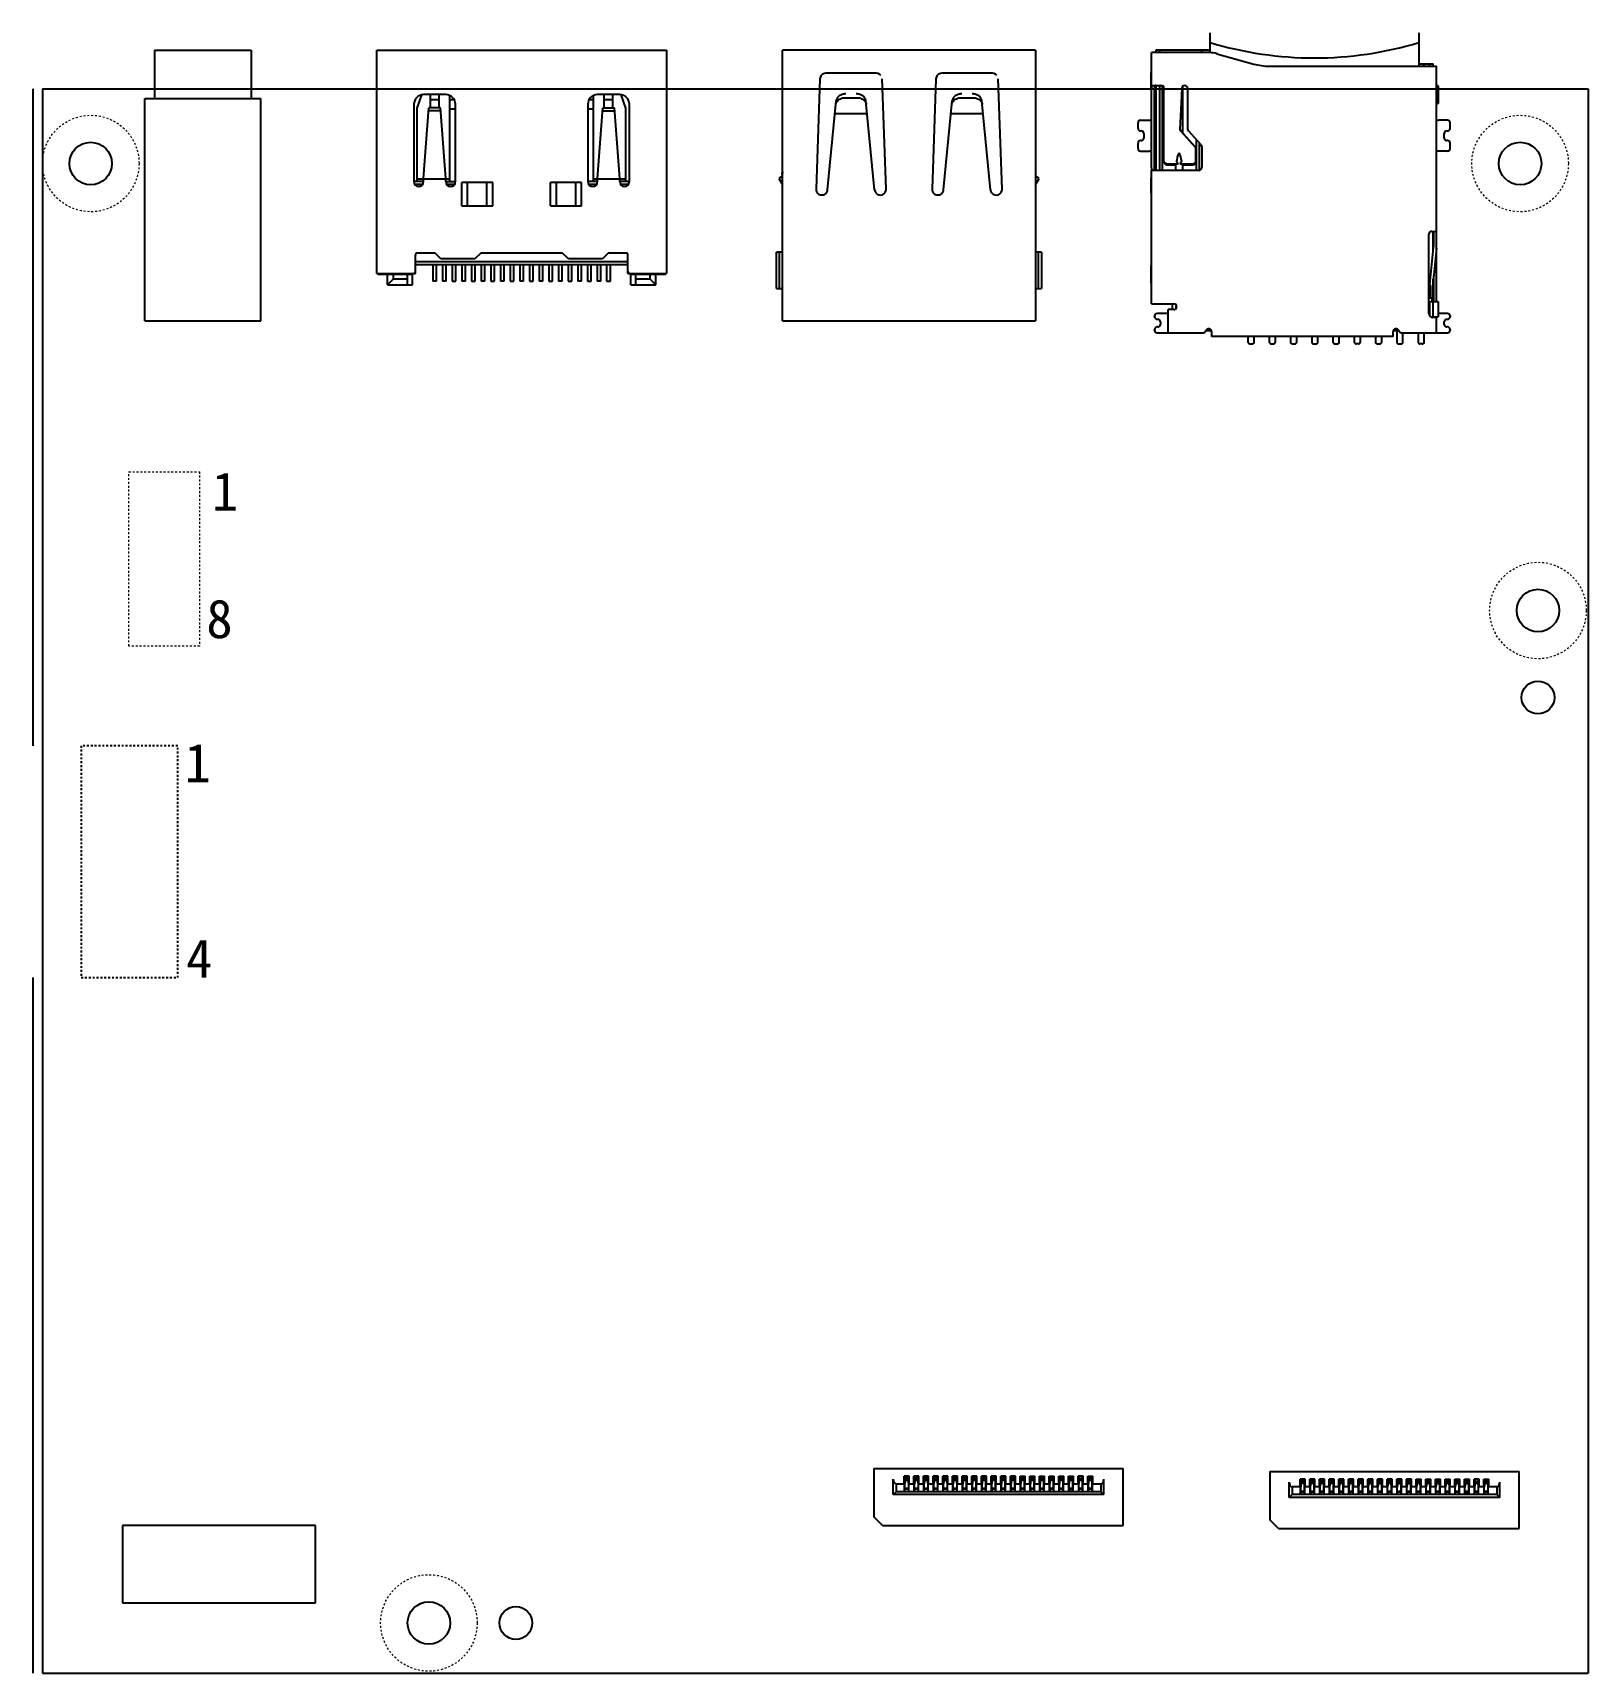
# Model space of a CAD drawing. Header units: millimetres. Extents: x 346.9 to 427.4, y 118.5 to 203.4.
import ezdxf

# ---------------------------------------------------------------- set-up
doc = ezdxf.new("R2010")
doc.units = ezdxf.units.MM
doc.linetypes.add('HIDDEN', pattern=[0.2, 0.1, -0.1])
for name, color, linetype in [('02___PRT_ALL_AXES', 7, 'Continuous'), ('CLOSED_SHELL_12', 7, 'Continuous'), ('CLOSED_SHELL_4_2', 7, 'Continuous'), ('USB20_MANIFOLD_SOLID_1', 7, 'Continuous')]:
    doc.layers.add(name, color=color, linetype=linetype)
doc.layers.add('slide', color=42, linetype='Continuous', lineweight=20)

msp = doc.modelspace()

# ---------------------------------------------------------------- texts
at = {"layer": 'slide', "char_height": 2, "attachment_point": 1}
for s, insert in [('{\\fSimSun|b0|i0|c134|p2;\\C1;1}', (356.129, 180.621)), ('{\\fSimSun|b0|i0|c134|p2;\\C1;8}', (355.847, 174.031)), ('{\\fSimSun|b0|i0|c134|p2;\\C1;1}', (354.718, 166.569)), ('{\\fSimSun|b0|i0|c134|p2;\\C1;4}', (354.796, 156.452))]:
    msp.add_mtext_dynamic_manual_height_columns(s, width=2.59268, gutter_width=1, heights=[0], dxfattribs=dict(at, insert=insert))

# ---------------------------------------------------------------- linework, layer by layer
at = {"color": 7, "linetype": 'Continuous'}
for p, q in [((407.796, 202.333), (407.796, 203.36)), ((418.596, 203.36), (418.596, 201.634)), ((407.75, 202.334), (404.766, 202.334)), ((404.766, 200.634), (404.766, 202.334)), ((407.638, 202.46), (404.988, 202.46)), ((404.988, 202.46), (404.988, 202.334)), ((405.188, 202.334), (405.188, 202.46)), ((407.338, 202.46), (407.401, 202.334)), ((408.154, 202.279), (410.059, 201.745)), ((404.766, 201.31), (404.738, 201.31)), ((404.738, 201.31), (404.738, 200.41)), ((410.868, 201.634), (419.516, 201.634)), ((418.596, 201.76), (419.348, 201.76)), ((418.835, 201.634), (418.898, 201.76)), ((419.148, 201.76), (419.148, 201.634)), ((419.348, 201.634), (419.348, 201.76)), ((419.516, 192.284), (419.516, 201.634)), ((346.866, 200.46), (346.866, 166.46)), ((347.366, 200.46), (347.366, 118.46)), ((347.366, 200.46), (427.366, 200.46)), ((404.738, 200.41), (404.766, 200.41)), ((404.766, 196.364), (404.766, 200.504)), ((404.795, 200.634), (405.256, 200.634)), ((404.916, 196.364), (404.916, 200.504)), ((404.916, 200.41), (404.988, 200.41)), ((404.988, 200.634), (404.988, 196.234)), ((405.188, 196.234), (405.188, 200.634)), ((405.338, 196.234), (405.338, 200.609)), ((405.406, 196.677), (405.406, 200.484)), ((406.329, 200.487), (406.314, 200.134)), ((406.364, 200.577), (406.365, 198.186)), ((406.636, 200.481), (406.636, 198.392)), ((419.598, 200.61), (419.516, 200.61)), ((419.598, 200.61), (419.598, 199.71)), ((427.366, 200.46), (427.366, 118.46)), ((406.312, 200.074), (406.238, 198.368)), ((406.314, 200.134), (406.312, 200.074)), ((419.516, 199.71), (419.598, 199.71)), ((404.066, 198.414), (404.066, 198.704)), ((404.196, 198.834), (404.666, 198.834)), ((420.086, 198.834), (419.616, 198.834)), ((420.216, 198.414), (420.216, 198.704)), ((404.196, 198.284), (404.236, 198.284)), ((404.366, 198.154), (404.366, 197.914)), ((406.238, 198.368), (406.238, 198.362)), ((407.027, 197.46), (406.277, 198.282)), ((406.277, 198.262), (407.027, 197.44)), ((407.326, 197.577), (406.675, 198.291)), ((407.088, 196.234), (407.088, 197.838)), ((419.916, 197.914), (419.916, 198.154)), ((420.046, 198.284), (420.086, 198.284)), ((404.066, 197.364), (404.066, 197.654)), ((404.236, 197.784), (404.196, 197.784)), ((404.196, 197.234), (404.666, 197.234)), ((407.066, 196.677), (407.066, 197.341)), ((407.238, 197.674), (407.238, 196.236)), ((407.366, 197.476), (407.366, 196.384)), ((420.086, 197.234), (419.616, 197.234)), ((420.086, 197.784), (420.046, 197.784)), ((420.216, 197.364), (420.216, 197.654)), ((404.766, 189.334), (404.766, 196.234)), ((407.216, 196.234), (404.795, 196.234)), ((405.556, 196.581), (406.137, 196.581)), ((405.556, 196.534), (406.018, 196.534)), ((406.016, 196.234), (406.016, 196.534)), ((406.245, 196.581), (406.916, 196.581)), ((406.364, 196.534), (406.916, 196.534)), ((406.366, 196.534), (406.366, 196.234)), ((404.738, 195.86), (404.766, 195.86)), ((404.738, 195.86), (404.738, 195.06)), ((404.738, 195.66), (404.766, 195.66)), ((404.738, 195.26), (404.766, 195.26)), ((419.116, 188.834), (419.116, 192.934)), ((419.266, 193.084), (419.516, 193.084)), ((419.348, 192.088), (419.348, 193.084)), ((419.366, 193.084), (419.366, 192.284)), ((419.168, 190.335), (419.363, 192.233)), ((419.512, 192.218), (419.318, 190.32)), ((419.516, 189.46), (419.516, 192.218)), ((404.766, 191.31), (404.738, 191.31)), ((404.738, 191.31), (404.738, 190.41)), ((404.738, 190.41), (404.766, 190.41)), ((419.166, 190.284), (419.166, 189.634)), ((419.316, 189.634), (419.316, 190.284)), ((419.348, 189.66), (419.348, 190.619)), ((419.366, 190.789), (419.366, 189.46)), ((404.766, 189.334), (405.916, 189.334)), ((405.848, 189.034), (405.848, 189.334)), ((419.116, 189.46), (419.598, 189.46)), ((419.148, 189.46), (419.148, 188.725)), ((419.316, 189.634), (419.166, 189.634)), ((419.298, 189.46), (419.298, 189.634)), ((419.316, 189.66), (419.348, 189.66)), ((419.348, 188.634), (419.348, 189.46)), ((419.598, 189.46), (419.598, 188.66)), ((404.926, 188.664), (404.926, 188.704)), ((405.626, 188.834), (405.056, 188.834)), ((405.056, 188.534), (405.096, 188.534)), ((405.916, 189.034), (405.626, 189.034)), ((405.626, 187.834), (405.626, 189.034)), ((406.048, 189.114), (406.048, 189.254)), ((419.516, 188.634), (419.316, 188.634)), ((419.348, 188.66), (419.598, 188.66)), ((419.366, 188.66), (419.366, 188.634)), ((419.516, 187.834), (419.516, 188.66)), ((420.086, 188.834), (419.598, 188.834)), ((420.046, 188.534), (420.086, 188.534)), ((420.216, 188.704), (420.216, 188.664)), ((404.926, 187.964), (404.926, 188.004)), ((405.096, 188.134), (405.056, 188.134)), ((405.056, 187.834), (407.438, 187.834)), ((405.226, 188.404), (405.226, 188.264)), ((407.592, 187.96), (407.85, 187.96)), ((407.871, 187.884), (407.871, 187.634)), ((417.271, 187.634), (407.871, 187.634)), ((409.758, 187.634), (409.758, 187.36)), ((410.078, 187.36), (410.078, 187.634)), ((410.858, 187.634), (410.858, 187.36)), ((411.178, 187.36), (411.178, 187.634)), ((411.958, 187.634), (411.958, 187.36)), ((412.278, 187.36), (412.278, 187.634)), ((413.058, 187.634), (413.058, 187.36)), ((413.378, 187.36), (413.378, 187.634)), ((414.158, 187.634), (414.158, 187.36)), ((414.478, 187.36), (414.478, 187.634)), ((415.258, 187.634), (415.258, 187.36)), ((415.578, 187.36), (415.578, 187.634)), ((416.358, 187.634), (416.358, 187.36)), ((416.678, 187.36), (416.678, 187.634)), ((417.271, 187.634), (417.271, 187.884)), ((417.292, 187.96), (417.55, 187.96)), ((417.458, 187.96), (417.458, 187.36)), ((417.704, 187.834), (420.086, 187.834)), ((417.778, 187.36), (417.778, 187.834)), ((418.558, 187.834), (418.558, 187.36)), ((418.878, 187.36), (418.878, 187.834)), ((419.916, 188.264), (419.916, 188.404)), ((420.086, 188.134), (420.046, 188.134)), ((420.216, 188.004), (420.216, 187.964)), ((409.858, 187.26), (409.978, 187.26)), ((410.958, 187.26), (411.078, 187.26)), ((412.058, 187.26), (412.178, 187.26)), ((413.158, 187.26), (413.278, 187.26)), ((414.258, 187.26), (414.378, 187.26)), ((415.478, 187.26), (415.358, 187.26)), ((416.458, 187.26), (416.578, 187.26)), ((417.558, 187.26), (417.678, 187.26)), ((418.778, 187.26), (418.658, 187.26)), ((346.866, 154.46), (346.866, 118.46)), ((390.398, 129.052), (403.298, 129.052)), ((390.398, 129.052), (390.398, 126.552)), ((403.298, 126.102), (403.298, 129.052)), ((391.398, 127.702), (391.398, 128.502)), ((391.968, 128.252), (391.548, 128.252)), ((391.548, 128.252), (391.548, 127.852)), ((392.228, 128.652), (391.968, 128.652)), ((391.968, 128.252), (391.968, 128.652)), ((392.208, 128.627), (391.988, 128.627)), ((391.988, 127.852), (391.988, 128.627)), ((391.998, 128.017), (391.998, 128.627)), ((392.198, 128.527), (391.998, 128.527)), ((391.998, 128.441), (392.028, 128.447)), ((391.998, 128.229), (392.003, 128.244)), ((392.028, 128.447), (392.168, 128.447)), ((392.168, 128.447), (392.198, 128.441)), ((392.193, 128.244), (392.198, 128.229)), ((392.198, 127.852), (392.198, 128.627)), ((392.208, 127.852), (392.208, 128.627)), ((392.228, 128.252), (392.228, 128.652)), ((392.468, 128.252), (392.228, 128.252)), ((392.728, 128.652), (392.468, 128.652)), ((392.468, 128.252), (392.468, 128.652)), ((392.708, 128.627), (392.488, 128.627)), ((392.488, 127.852), (392.488, 128.627)), ((392.498, 128.017), (392.498, 128.627)), ((392.698, 128.527), (392.498, 128.527)), ((392.498, 128.441), (392.528, 128.447)), ((392.498, 128.229), (392.503, 128.244)), ((392.528, 128.447), (392.668, 128.447)), ((392.668, 128.447), (392.698, 128.441)), ((392.693, 128.244), (392.698, 128.229)), ((392.698, 127.852), (392.698, 128.627)), ((392.708, 127.852), (392.708, 128.627)), ((392.728, 128.252), (392.728, 128.652)), ((392.968, 128.252), (392.728, 128.252)), ((393.228, 128.652), (392.968, 128.652)), ((392.968, 128.252), (392.968, 128.652)), ((393.208, 128.627), (392.988, 128.627)), ((392.988, 127.852), (392.988, 128.627)), ((392.998, 128.017), (392.998, 128.627)), ((393.198, 128.527), (392.998, 128.527)), ((392.998, 128.441), (393.028, 128.447)), ((392.998, 128.229), (393.003, 128.244)), ((393.028, 128.447), (393.168, 128.447)), ((393.168, 128.447), (393.198, 128.441)), ((393.193, 128.244), (393.198, 128.229)), ((393.198, 127.852), (393.198, 128.627)), ((393.208, 127.852), (393.208, 128.627)), ((393.228, 128.252), (393.228, 128.652)), ((393.468, 128.252), (393.228, 128.252)), ((393.728, 128.652), (393.468, 128.652)), ((393.468, 128.252), (393.468, 128.652)), ((393.708, 128.627), (393.488, 128.627)), ((393.488, 127.852), (393.488, 128.627)), ((393.498, 128.017), (393.498, 128.627)), ((393.698, 128.527), (393.498, 128.527)), ((393.498, 128.441), (393.528, 128.447)), ((393.498, 128.229), (393.503, 128.244)), ((393.528, 128.447), (393.668, 128.447)), ((393.668, 128.447), (393.698, 128.441)), ((393.693, 128.244), (393.698, 128.229)), ((393.698, 127.852), (393.698, 128.627)), ((393.708, 127.852), (393.708, 128.627)), ((393.728, 128.252), (393.728, 128.652)), ((393.968, 128.252), (393.728, 128.252)), ((394.228, 128.652), (393.968, 128.652)), ((393.968, 128.252), (393.968, 128.652)), ((394.208, 128.627), (393.988, 128.627)), ((393.988, 127.852), (393.988, 128.627)), ((393.998, 128.017), (393.998, 128.627)), ((394.198, 128.527), (393.998, 128.527)), ((393.998, 128.441), (394.028, 128.447)), ((393.998, 128.229), (394.003, 128.244)), ((394.028, 128.447), (394.168, 128.447)), ((394.168, 128.447), (394.198, 128.441)), ((394.193, 128.244), (394.198, 128.229)), ((394.198, 127.852), (394.198, 128.627)), ((394.208, 127.852), (394.208, 128.627)), ((394.228, 128.252), (394.228, 128.652)), ((394.468, 128.252), (394.228, 128.252)), ((394.728, 128.652), (394.468, 128.652)), ((394.468, 128.252), (394.468, 128.652)), ((394.708, 128.627), (394.488, 128.627)), ((394.488, 127.852), (394.488, 128.627)), ((394.498, 128.017), (394.498, 128.627)), ((394.698, 128.527), (394.498, 128.527)), ((394.498, 128.441), (394.528, 128.447)), ((394.498, 128.229), (394.503, 128.244)), ((394.528, 128.447), (394.668, 128.447)), ((394.668, 128.447), (394.698, 128.441)), ((394.693, 128.244), (394.698, 128.229)), ((394.698, 127.852), (394.698, 128.627)), ((394.708, 127.852), (394.708, 128.627)), ((394.728, 128.252), (394.728, 128.652)), ((394.968, 128.252), (394.728, 128.252)), ((395.228, 128.652), (394.968, 128.652)), ((394.968, 128.252), (394.968, 128.652)), ((395.208, 128.627), (394.988, 128.627)), ((394.988, 127.852), (394.988, 128.627)), ((394.998, 128.017), (394.998, 128.627)), ((395.198, 128.527), (394.998, 128.527)), ((394.998, 128.441), (395.028, 128.447)), ((394.998, 128.229), (395.003, 128.244)), ((395.028, 128.447), (395.168, 128.447)), ((395.168, 128.447), (395.198, 128.441)), ((395.193, 128.244), (395.198, 128.229)), ((395.198, 127.852), (395.198, 128.627)), ((395.208, 127.852), (395.208, 128.627)), ((395.228, 128.252), (395.228, 128.652)), ((395.468, 128.252), (395.228, 128.252)), ((395.728, 128.652), (395.468, 128.652)), ((395.468, 128.252), (395.468, 128.652)), ((395.708, 128.627), (395.488, 128.627)), ((395.488, 127.852), (395.488, 128.627)), ((395.498, 128.017), (395.498, 128.627)), ((395.698, 128.527), (395.498, 128.527)), ((395.498, 128.441), (395.528, 128.447)), ((395.498, 128.229), (395.503, 128.244)), ((395.528, 128.447), (395.668, 128.447)), ((395.668, 128.447), (395.698, 128.441)), ((395.693, 128.244), (395.698, 128.229)), ((395.698, 127.852), (395.698, 128.627)), ((395.708, 127.852), (395.708, 128.627)), ((395.728, 128.252), (395.728, 128.652)), ((395.968, 128.252), (395.728, 128.252)), ((396.228, 128.652), (395.968, 128.652)), ((395.968, 128.252), (395.968, 128.652)), ((396.208, 128.627), (395.988, 128.627)), ((395.988, 127.852), (395.988, 128.627)), ((395.998, 128.017), (395.998, 128.627)), ((396.198, 128.527), (395.998, 128.527)), ((395.998, 128.441), (396.028, 128.447)), ((395.998, 128.229), (396.003, 128.244)), ((396.028, 128.447), (396.168, 128.447)), ((396.168, 128.447), (396.198, 128.441)), ((396.193, 128.244), (396.198, 128.229)), ((396.198, 127.852), (396.198, 128.627)), ((396.208, 127.852), (396.208, 128.627)), ((396.228, 128.252), (396.228, 128.652)), ((396.468, 128.252), (396.228, 128.252)), ((396.728, 128.652), (396.468, 128.652)), ((396.468, 128.252), (396.468, 128.652)), ((396.708, 128.627), (396.488, 128.627)), ((396.488, 127.852), (396.488, 128.627)), ((396.498, 128.017), (396.498, 128.627)), ((396.698, 128.527), (396.498, 128.527)), ((396.498, 128.441), (396.528, 128.447)), ((396.498, 128.229), (396.503, 128.244)), ((396.528, 128.447), (396.668, 128.447)), ((396.668, 128.447), (396.698, 128.441)), ((396.693, 128.244), (396.698, 128.229)), ((396.698, 127.852), (396.698, 128.627)), ((396.708, 127.852), (396.708, 128.627)), ((396.728, 128.252), (396.728, 128.652)), ((396.968, 128.252), (396.728, 128.252)), ((397.228, 128.652), (396.968, 128.652)), ((396.968, 128.252), (396.968, 128.652)), ((397.208, 128.627), (396.988, 128.627)), ((396.988, 127.852), (396.988, 128.627)), ((396.998, 128.017), (396.998, 128.627)), ((397.198, 128.527), (396.998, 128.527)), ((396.998, 128.441), (397.028, 128.447)), ((396.998, 128.229), (397.003, 128.244)), ((397.028, 128.447), (397.168, 128.447)), ((397.168, 128.447), (397.198, 128.441)), ((397.193, 128.244), (397.198, 128.229)), ((397.198, 127.852), (397.198, 128.627)), ((397.208, 127.852), (397.208, 128.627)), ((397.228, 128.252), (397.228, 128.652)), ((397.468, 128.252), (397.228, 128.252)), ((397.728, 128.652), (397.468, 128.652)), ((397.468, 128.252), (397.468, 128.652)), ((397.708, 128.627), (397.488, 128.627)), ((397.488, 127.852), (397.488, 128.627)), ((397.498, 128.017), (397.498, 128.627)), ((397.698, 128.527), (397.498, 128.527)), ((397.498, 128.441), (397.528, 128.447)), ((397.498, 128.229), (397.503, 128.244)), ((397.528, 128.447), (397.668, 128.447)), ((397.668, 128.447), (397.698, 128.441)), ((397.693, 128.244), (397.698, 128.229)), ((397.698, 127.852), (397.698, 128.627)), ((397.708, 127.852), (397.708, 128.627)), ((397.728, 128.252), (397.728, 128.652)), ((397.968, 128.252), (397.728, 128.252)), ((397.968, 128.652), (398.228, 128.652)), ((397.968, 128.252), (397.968, 128.652)), ((397.988, 128.627), (398.208, 128.627)), ((397.988, 127.852), (397.988, 128.627)), ((397.998, 128.017), (397.998, 128.627)), ((398.198, 128.527), (397.998, 128.527)), ((397.998, 128.441), (398.028, 128.447)), ((397.998, 128.229), (398.003, 128.244)), ((398.028, 128.447), (398.168, 128.447)), ((398.168, 128.447), (398.198, 128.441)), ((398.193, 128.244), (398.198, 128.229)), ((398.198, 127.852), (398.198, 128.627)), ((398.208, 127.852), (398.208, 128.627)), ((398.228, 128.252), (398.228, 128.652)), ((398.468, 128.252), (398.228, 128.252)), ((398.468, 128.652), (398.728, 128.652)), ((398.468, 128.252), (398.468, 128.652)), ((398.488, 128.627), (398.708, 128.627)), ((398.488, 127.852), (398.488, 128.627)), ((398.498, 128.017), (398.498, 128.627)), ((398.698, 128.527), (398.498, 128.527)), ((398.498, 128.441), (398.528, 128.447)), ((398.498, 128.229), (398.503, 128.244)), ((398.528, 128.447), (398.668, 128.447)), ((398.668, 128.447), (398.698, 128.441)), ((398.693, 128.244), (398.698, 128.229)), ((398.698, 127.852), (398.698, 128.627)), ((398.708, 127.852), (398.708, 128.627)), ((398.728, 128.252), (398.728, 128.652)), ((398.968, 128.252), (398.728, 128.252)), ((398.968, 128.652), (399.228, 128.652)), ((398.968, 128.252), (398.968, 128.652)), ((398.988, 128.627), (399.208, 128.627)), ((398.988, 127.852), (398.988, 128.627)), ((398.998, 128.017), (398.998, 128.627)), ((399.198, 128.527), (398.998, 128.527)), ((398.998, 128.441), (399.028, 128.447)), ((398.998, 128.229), (399.003, 128.244)), ((399.028, 128.447), (399.168, 128.447)), ((399.168, 128.447), (399.198, 128.441)), ((399.193, 128.244), (399.198, 128.229)), ((399.198, 127.852), (399.198, 128.627)), ((399.208, 127.852), (399.208, 128.627)), ((399.228, 128.252), (399.228, 128.652)), ((399.468, 128.252), (399.228, 128.252)), ((399.468, 128.652), (399.728, 128.652)), ((399.468, 128.252), (399.468, 128.652)), ((399.488, 128.627), (399.708, 128.627)), ((399.488, 127.852), (399.488, 128.627)), ((399.498, 128.017), (399.498, 128.627)), ((399.698, 128.527), (399.498, 128.527)), ((399.498, 128.441), (399.528, 128.447)), ((399.498, 128.229), (399.503, 128.244)), ((399.528, 128.447), (399.668, 128.447)), ((399.668, 128.447), (399.698, 128.441)), ((399.693, 128.244), (399.698, 128.229)), ((399.698, 127.852), (399.698, 128.627)), ((399.708, 127.852), (399.708, 128.627)), ((399.728, 128.252), (399.728, 128.652)), ((399.968, 128.252), (399.728, 128.252)), ((399.968, 128.652), (400.228, 128.652)), ((399.968, 128.252), (399.968, 128.652)), ((399.988, 128.627), (400.208, 128.627)), ((399.988, 127.852), (399.988, 128.627)), ((399.998, 128.017), (399.998, 128.627)), ((400.198, 128.527), (399.998, 128.527)), ((399.998, 128.441), (400.028, 128.447)), ((399.998, 128.229), (400.003, 128.244)), ((400.028, 128.447), (400.168, 128.447)), ((400.168, 128.447), (400.198, 128.441)), ((400.193, 128.244), (400.198, 128.229)), ((400.198, 127.852), (400.198, 128.627)), ((400.208, 127.852), (400.208, 128.627)), ((400.228, 128.252), (400.228, 128.652)), ((400.468, 128.252), (400.228, 128.252)), ((400.468, 128.652), (400.728, 128.652)), ((400.468, 128.252), (400.468, 128.652)), ((400.488, 128.627), (400.708, 128.627)), ((400.488, 127.852), (400.488, 128.627)), ((400.498, 128.017), (400.498, 128.627)), ((400.698, 128.527), (400.498, 128.527)), ((400.498, 128.441), (400.528, 128.447)), ((400.498, 128.229), (400.503, 128.244)), ((400.528, 128.447), (400.668, 128.447)), ((400.668, 128.447), (400.698, 128.441)), ((400.693, 128.244), (400.698, 128.229)), ((400.698, 127.852), (400.698, 128.627)), ((400.708, 127.852), (400.708, 128.627)), ((400.728, 128.252), (400.728, 128.652)), ((400.968, 128.252), (400.728, 128.252)), ((401.228, 128.652), (400.968, 128.652)), ((400.968, 128.252), (400.968, 128.652)), ((401.208, 128.627), (400.988, 128.627)), ((400.988, 128.627), (400.988, 127.852)), ((400.998, 128.017), (400.998, 128.627)), ((400.998, 128.527), (401.198, 128.527)), ((400.998, 128.441), (401.028, 128.447)), ((400.998, 128.229), (401.003, 128.244)), ((401.028, 128.447), (401.168, 128.447)), ((401.168, 128.447), (401.198, 128.441)), ((401.193, 128.244), (401.198, 128.229)), ((401.198, 127.852), (401.198, 128.627)), ((401.208, 127.852), (401.208, 128.627)), ((401.228, 128.252), (401.228, 128.652)), ((401.468, 128.252), (401.228, 128.252)), ((401.468, 128.652), (401.728, 128.652)), ((401.468, 128.252), (401.468, 128.652)), ((401.488, 128.627), (401.708, 128.627)), ((401.488, 127.852), (401.488, 128.627)), ((401.498, 128.017), (401.498, 128.627)), ((401.698, 128.527), (401.498, 128.527)), ((401.498, 128.441), (401.528, 128.447)), ((401.498, 128.229), (401.503, 128.244)), ((401.528, 128.447), (401.668, 128.447)), ((401.668, 128.447), (401.698, 128.441)), ((401.693, 128.244), (401.698, 128.229)), ((401.698, 127.852), (401.698, 128.627)), ((401.708, 127.852), (401.708, 128.627)), ((401.728, 128.252), (401.728, 128.652)), ((402.148, 128.252), (401.728, 128.252)), ((402.148, 128.252), (402.148, 127.852)), ((402.298, 127.702), (402.298, 128.502)), ((410.887, 128.903), (423.787, 128.903)), ((410.887, 128.903), (410.887, 126.403)), ((411.887, 127.553), (411.887, 128.353)), ((412.717, 128.503), (412.457, 128.503)), ((412.457, 128.103), (412.457, 128.503)), ((412.697, 128.478), (412.477, 128.478)), ((412.477, 127.703), (412.477, 128.478)), ((412.487, 127.868), (412.487, 128.478)), ((412.687, 128.378), (412.487, 128.378)), ((412.487, 128.292), (412.517, 128.299)), ((412.517, 128.299), (412.657, 128.299)), ((412.657, 128.299), (412.687, 128.292)), ((412.687, 127.703), (412.687, 128.478)), ((412.697, 127.703), (412.697, 128.478)), ((412.717, 128.103), (412.717, 128.503)), ((413.217, 128.503), (412.957, 128.503)), ((412.957, 128.103), (412.957, 128.503)), ((413.197, 128.478), (412.977, 128.478)), ((412.977, 127.703), (412.977, 128.478)), ((412.987, 127.868), (412.987, 128.478)), ((413.187, 128.378), (412.987, 128.378)), ((412.987, 128.292), (413.017, 128.299)), ((413.017, 128.299), (413.157, 128.299)), ((413.157, 128.299), (413.187, 128.292)), ((413.187, 127.703), (413.187, 128.478)), ((413.197, 127.703), (413.197, 128.478)), ((413.217, 128.103), (413.217, 128.503)), ((413.717, 128.503), (413.457, 128.503)), ((413.457, 128.103), (413.457, 128.503)), ((413.697, 128.478), (413.477, 128.478)), ((413.477, 127.703), (413.477, 128.478)), ((413.487, 127.868), (413.487, 128.478)), ((413.687, 128.378), (413.487, 128.378)), ((413.487, 128.292), (413.517, 128.299)), ((413.517, 128.299), (413.657, 128.299)), ((413.657, 128.299), (413.687, 128.292)), ((413.687, 127.703), (413.687, 128.478)), ((413.697, 127.703), (413.697, 128.478)), ((413.717, 128.103), (413.717, 128.503)), ((414.217, 128.503), (413.957, 128.503)), ((413.957, 128.103), (413.957, 128.503)), ((414.197, 128.478), (413.977, 128.478)), ((413.977, 127.703), (413.977, 128.478)), ((413.987, 127.868), (413.987, 128.478)), ((414.187, 128.378), (413.987, 128.378)), ((413.987, 128.292), (414.017, 128.299)), ((414.017, 128.299), (414.157, 128.299)), ((414.157, 128.299), (414.187, 128.292)), ((414.187, 127.703), (414.187, 128.478)), ((414.197, 127.703), (414.197, 128.478)), ((414.217, 128.103), (414.217, 128.503)), ((414.717, 128.503), (414.457, 128.503)), ((414.457, 128.103), (414.457, 128.503)), ((414.697, 128.478), (414.477, 128.478)), ((414.477, 127.703), (414.477, 128.478)), ((414.487, 127.868), (414.487, 128.478)), ((414.687, 128.378), (414.487, 128.378)), ((414.487, 128.292), (414.517, 128.299)), ((414.517, 128.299), (414.657, 128.299)), ((414.657, 128.299), (414.687, 128.292)), ((414.687, 127.703), (414.687, 128.478)), ((414.697, 127.703), (414.697, 128.478)), ((414.717, 128.103), (414.717, 128.503)), ((415.217, 128.503), (414.957, 128.503)), ((414.957, 128.103), (414.957, 128.503)), ((415.197, 128.478), (414.977, 128.478)), ((414.977, 127.703), (414.977, 128.478)), ((414.987, 127.868), (414.987, 128.478)), ((415.187, 128.378), (414.987, 128.378)), ((414.987, 128.292), (415.017, 128.299)), ((415.017, 128.299), (415.157, 128.299)), ((415.157, 128.299), (415.187, 128.292)), ((415.187, 127.703), (415.187, 128.478)), ((415.197, 127.703), (415.197, 128.478)), ((415.217, 128.103), (415.217, 128.503)), ((415.717, 128.503), (415.457, 128.503)), ((415.457, 128.103), (415.457, 128.503)), ((415.697, 128.478), (415.477, 128.478)), ((415.477, 127.703), (415.477, 128.478)), ((415.487, 127.868), (415.487, 128.478)), ((415.687, 128.378), (415.487, 128.378)), ((415.487, 128.292), (415.517, 128.299)), ((415.517, 128.299), (415.657, 128.299)), ((415.657, 128.299), (415.687, 128.292)), ((415.687, 127.703), (415.687, 128.478)), ((415.697, 127.703), (415.697, 128.478)), ((415.717, 128.103), (415.717, 128.503)), ((416.217, 128.503), (415.957, 128.503)), ((415.957, 128.103), (415.957, 128.503)), ((416.197, 128.478), (415.977, 128.478)), ((415.977, 127.703), (415.977, 128.478)), ((415.987, 127.868), (415.987, 128.478)), ((416.187, 128.378), (415.987, 128.378)), ((415.987, 128.292), (416.017, 128.299)), ((416.017, 128.299), (416.157, 128.299)), ((416.157, 128.299), (416.187, 128.292)), ((416.187, 127.703), (416.187, 128.478)), ((416.197, 127.703), (416.197, 128.478)), ((416.217, 128.103), (416.217, 128.503)), ((416.717, 128.503), (416.457, 128.503)), ((416.457, 128.103), (416.457, 128.503)), ((416.697, 128.478), (416.477, 128.478)), ((416.477, 127.703), (416.477, 128.478)), ((416.487, 127.868), (416.487, 128.478)), ((416.687, 128.378), (416.487, 128.378)), ((416.487, 128.292), (416.517, 128.299)), ((416.517, 128.299), (416.657, 128.299)), ((416.657, 128.299), (416.687, 128.292)), ((416.687, 127.703), (416.687, 128.478)), ((416.697, 127.703), (416.697, 128.478)), ((416.717, 128.103), (416.717, 128.503)), ((417.217, 128.503), (416.957, 128.503)), ((416.957, 128.103), (416.957, 128.503)), ((417.197, 128.478), (416.977, 128.478)), ((416.977, 127.703), (416.977, 128.478)), ((416.987, 127.868), (416.987, 128.478)), ((417.187, 128.378), (416.987, 128.378)), ((416.987, 128.292), (417.017, 128.299)), ((417.017, 128.299), (417.157, 128.299)), ((417.157, 128.299), (417.187, 128.292)), ((417.187, 127.703), (417.187, 128.478)), ((417.197, 127.703), (417.197, 128.478)), ((417.217, 128.103), (417.217, 128.503)), ((417.717, 128.503), (417.457, 128.503)), ((417.457, 128.103), (417.457, 128.503)), ((417.697, 128.478), (417.477, 128.478)), ((417.477, 127.703), (417.477, 128.478)), ((417.487, 127.868), (417.487, 128.478)), ((417.687, 128.378), (417.487, 128.378)), ((417.487, 128.292), (417.517, 128.299)), ((417.517, 128.299), (417.657, 128.299)), ((417.657, 128.299), (417.687, 128.292)), ((417.687, 127.703), (417.687, 128.478)), ((417.697, 127.703), (417.697, 128.478)), ((417.717, 128.103), (417.717, 128.503)), ((418.217, 128.503), (417.957, 128.503)), ((417.957, 128.103), (417.957, 128.503)), ((418.197, 128.478), (417.977, 128.478)), ((417.977, 127.703), (417.977, 128.478)), ((417.987, 127.868), (417.987, 128.478)), ((418.187, 128.378), (417.987, 128.378)), ((417.987, 128.292), (418.017, 128.299)), ((418.017, 128.299), (418.157, 128.299)), ((418.157, 128.299), (418.187, 128.292)), ((418.187, 127.703), (418.187, 128.478)), ((418.197, 127.703), (418.197, 128.478)), ((418.217, 128.103), (418.217, 128.503)), ((418.457, 128.503), (418.717, 128.503)), ((418.457, 128.103), (418.457, 128.503)), ((418.477, 128.478), (418.697, 128.478)), ((418.477, 127.703), (418.477, 128.478)), ((418.487, 127.868), (418.487, 128.478)), ((418.687, 128.378), (418.487, 128.378)), ((418.487, 128.292), (418.517, 128.299)), ((418.517, 128.299), (418.657, 128.299)), ((418.657, 128.299), (418.687, 128.292)), ((418.687, 127.703), (418.687, 128.478)), ((418.697, 127.703), (418.697, 128.478)), ((418.717, 128.103), (418.717, 128.503)), ((418.957, 128.503), (419.217, 128.503)), ((418.957, 128.103), (418.957, 128.503)), ((418.977, 128.478), (419.197, 128.478)), ((418.977, 127.703), (418.977, 128.478)), ((418.987, 127.868), (418.987, 128.478)), ((419.187, 128.378), (418.987, 128.378)), ((418.987, 128.292), (419.017, 128.299)), ((419.017, 128.299), (419.157, 128.299)), ((419.157, 128.299), (419.187, 128.292)), ((419.187, 127.703), (419.187, 128.478)), ((419.197, 127.703), (419.197, 128.478)), ((419.217, 128.103), (419.217, 128.503)), ((419.457, 128.503), (419.717, 128.503)), ((419.457, 128.103), (419.457, 128.503)), ((419.477, 128.478), (419.697, 128.478)), ((419.477, 127.703), (419.477, 128.478)), ((419.487, 127.868), (419.487, 128.478)), ((419.687, 128.378), (419.487, 128.378)), ((419.487, 128.292), (419.517, 128.299)), ((419.517, 128.299), (419.657, 128.299)), ((419.657, 128.299), (419.687, 128.292)), ((419.687, 127.703), (419.687, 128.478)), ((419.697, 127.703), (419.697, 128.478)), ((419.717, 128.103), (419.717, 128.503)), ((419.957, 128.503), (420.217, 128.503)), ((419.957, 128.103), (419.957, 128.503)), ((419.977, 128.478), (420.197, 128.478)), ((419.977, 127.703), (419.977, 128.478)), ((419.987, 127.868), (419.987, 128.478)), ((420.187, 128.378), (419.987, 128.378)), ((419.987, 128.292), (420.017, 128.299)), ((420.017, 128.299), (420.157, 128.299)), ((420.157, 128.299), (420.187, 128.292)), ((420.187, 127.703), (420.187, 128.478)), ((420.197, 127.703), (420.197, 128.478)), ((420.217, 128.103), (420.217, 128.503)), ((420.457, 128.503), (420.717, 128.503)), ((420.457, 128.103), (420.457, 128.503)), ((420.477, 128.478), (420.697, 128.478)), ((420.477, 127.703), (420.477, 128.478)), ((420.487, 127.868), (420.487, 128.478)), ((420.687, 128.378), (420.487, 128.378)), ((420.487, 128.292), (420.517, 128.299)), ((420.517, 128.299), (420.657, 128.299)), ((420.657, 128.299), (420.687, 128.292)), ((420.687, 127.703), (420.687, 128.478)), ((420.697, 127.703), (420.697, 128.478)), ((420.717, 128.103), (420.717, 128.503)), ((420.957, 128.503), (421.217, 128.503)), ((420.957, 128.103), (420.957, 128.503)), ((420.977, 128.478), (421.197, 128.478)), ((420.977, 127.703), (420.977, 128.478)), ((420.987, 127.868), (420.987, 128.478)), ((421.187, 128.378), (420.987, 128.378)), ((420.987, 128.292), (421.017, 128.299)), ((421.017, 128.299), (421.157, 128.299)), ((421.157, 128.299), (421.187, 128.292)), ((421.187, 127.703), (421.187, 128.478)), ((421.197, 127.703), (421.197, 128.478)), ((421.217, 128.103), (421.217, 128.503)), ((421.717, 128.503), (421.457, 128.503)), ((421.457, 128.103), (421.457, 128.503)), ((421.697, 128.478), (421.477, 128.478)), ((421.477, 128.478), (421.477, 127.703)), ((421.487, 127.868), (421.487, 128.478)), ((421.487, 128.378), (421.687, 128.378)), ((421.487, 128.292), (421.517, 128.299)), ((421.517, 128.299), (421.657, 128.299)), ((421.657, 128.299), (421.687, 128.292)), ((421.687, 127.703), (421.687, 128.478)), ((421.697, 127.703), (421.697, 128.478)), ((421.717, 128.103), (421.717, 128.503)), ((421.957, 128.503), (422.217, 128.503)), ((421.957, 128.103), (421.957, 128.503)), ((421.977, 128.478), (422.197, 128.478)), ((421.977, 127.703), (421.977, 128.478)), ((421.987, 127.868), (421.987, 128.478)), ((422.187, 128.378), (421.987, 128.378)), ((421.987, 128.292), (422.017, 128.299)), ((422.017, 128.299), (422.157, 128.299)), ((422.157, 128.299), (422.187, 128.292)), ((422.187, 127.703), (422.187, 128.478)), ((422.197, 127.703), (422.197, 128.478)), ((422.217, 128.103), (422.217, 128.503)), ((422.787, 127.553), (422.787, 128.353)), ((423.787, 125.953), (423.787, 128.903)), ((391.548, 127.852), (391.398, 127.702)), ((402.298, 127.702), (391.398, 127.702)), ((402.148, 127.852), (391.548, 127.852)), ((392.198, 128.017), (391.998, 128.017)), ((391.998, 127.852), (391.998, 128.011)), ((392.198, 127.983), (391.998, 127.983)), ((392.698, 128.017), (392.498, 128.017)), ((392.498, 128.011), (392.498, 127.852)), ((392.698, 127.983), (392.498, 127.983)), ((393.198, 128.017), (392.998, 128.017)), ((392.998, 127.852), (392.998, 128.011)), ((393.198, 127.983), (392.998, 127.983)), ((393.698, 128.017), (393.498, 128.017)), ((393.498, 128.011), (393.498, 127.852)), ((393.698, 127.983), (393.498, 127.983)), ((394.198, 128.017), (393.998, 128.017)), ((393.998, 127.852), (393.998, 128.011)), ((394.198, 127.983), (393.998, 127.983)), ((394.698, 128.017), (394.498, 128.017)), ((394.498, 128.011), (394.498, 127.852)), ((394.698, 127.983), (394.498, 127.983)), ((395.198, 128.017), (394.998, 128.017)), ((394.998, 127.852), (394.998, 128.011)), ((395.198, 127.983), (394.998, 127.983)), ((395.698, 128.017), (395.498, 128.017)), ((395.498, 128.011), (395.498, 127.852)), ((395.698, 127.983), (395.498, 127.983)), ((396.198, 128.017), (395.998, 128.017)), ((395.998, 127.852), (395.998, 128.011)), ((396.198, 127.983), (395.998, 127.983)), ((396.698, 128.017), (396.498, 128.017)), ((396.498, 128.011), (396.498, 127.852)), ((396.698, 127.983), (396.498, 127.983)), ((397.198, 128.017), (396.998, 128.017)), ((396.998, 127.852), (396.998, 128.011)), ((397.198, 127.983), (396.998, 127.983)), ((397.698, 128.017), (397.498, 128.017)), ((397.498, 128.011), (397.498, 127.852)), ((397.698, 127.983), (397.498, 127.983)), ((398.198, 128.017), (397.998, 128.017)), ((397.998, 127.852), (397.998, 128.011)), ((398.198, 127.983), (397.998, 127.983)), ((398.698, 128.017), (398.498, 128.017)), ((398.498, 128.011), (398.498, 127.852)), ((398.698, 127.983), (398.498, 127.983)), ((399.198, 128.017), (398.998, 128.017)), ((398.998, 127.852), (398.998, 128.011)), ((399.198, 127.983), (398.998, 127.983)), ((399.698, 128.017), (399.498, 128.017)), ((399.498, 128.011), (399.498, 127.852)), ((399.698, 127.983), (399.498, 127.983)), ((400.198, 128.017), (399.998, 128.017)), ((399.998, 127.852), (399.998, 128.011)), ((400.198, 127.983), (399.998, 127.983)), ((400.698, 128.017), (400.498, 128.017)), ((400.498, 128.011), (400.498, 127.852)), ((400.498, 127.983), (400.698, 127.983)), ((401.198, 128.017), (400.998, 128.017)), ((400.998, 127.852), (400.998, 128.011)), ((401.198, 127.983), (400.998, 127.983)), ((401.698, 128.017), (401.498, 128.017)), ((401.498, 128.011), (401.498, 127.852)), ((401.698, 127.983), (401.498, 127.983)), ((402.148, 127.852), (402.298, 127.702)), ((412.037, 127.703), (411.887, 127.553)), ((422.787, 127.553), (411.887, 127.553)), ((412.457, 128.103), (412.037, 128.103)), ((412.037, 128.103), (412.037, 127.703)), ((422.637, 127.703), (412.037, 127.703)), ((412.487, 128.08), (412.492, 128.095)), ((412.687, 127.868), (412.487, 127.868)), ((412.487, 127.703), (412.487, 127.863)), ((412.687, 127.834), (412.487, 127.834)), ((412.682, 128.095), (412.687, 128.08)), ((412.957, 128.103), (412.717, 128.103)), ((412.987, 128.08), (412.992, 128.095)), ((413.187, 127.868), (412.987, 127.868)), ((412.987, 127.863), (412.987, 127.703)), ((413.187, 127.834), (412.987, 127.834)), ((413.182, 128.095), (413.187, 128.08)), ((413.457, 128.103), (413.217, 128.103)), ((413.487, 128.08), (413.492, 128.095)), ((413.687, 127.868), (413.487, 127.868)), ((413.487, 127.703), (413.487, 127.863)), ((413.687, 127.834), (413.487, 127.834)), ((413.682, 128.095), (413.687, 128.08)), ((413.957, 128.103), (413.717, 128.103)), ((413.987, 128.08), (413.992, 128.095)), ((414.187, 127.868), (413.987, 127.868)), ((413.987, 127.863), (413.987, 127.703)), ((414.187, 127.834), (413.987, 127.834)), ((414.182, 128.095), (414.187, 128.08)), ((414.457, 128.103), (414.217, 128.103)), ((414.487, 128.08), (414.492, 128.095)), ((414.687, 127.868), (414.487, 127.868)), ((414.487, 127.703), (414.487, 127.863)), ((414.687, 127.834), (414.487, 127.834)), ((414.682, 128.095), (414.687, 128.08)), ((414.957, 128.103), (414.717, 128.103)), ((414.987, 128.08), (414.992, 128.095)), ((415.187, 127.868), (414.987, 127.868)), ((414.987, 127.863), (414.987, 127.703)), ((415.187, 127.834), (414.987, 127.834)), ((415.182, 128.095), (415.187, 128.08)), ((415.457, 128.103), (415.217, 128.103)), ((415.487, 128.08), (415.492, 128.095)), ((415.687, 127.868), (415.487, 127.868)), ((415.487, 127.703), (415.487, 127.863)), ((415.687, 127.834), (415.487, 127.834)), ((415.682, 128.095), (415.687, 128.08)), ((415.957, 128.103), (415.717, 128.103)), ((415.987, 128.08), (415.992, 128.095)), ((416.187, 127.868), (415.987, 127.868)), ((415.987, 127.863), (415.987, 127.703)), ((416.187, 127.834), (415.987, 127.834)), ((416.182, 128.095), (416.187, 128.08)), ((416.457, 128.103), (416.217, 128.103)), ((416.487, 128.08), (416.492, 128.095)), ((416.687, 127.868), (416.487, 127.868)), ((416.487, 127.703), (416.487, 127.863)), ((416.687, 127.834), (416.487, 127.834)), ((416.682, 128.095), (416.687, 128.08)), ((416.957, 128.103), (416.717, 128.103)), ((416.987, 128.08), (416.992, 128.095)), ((417.187, 127.868), (416.987, 127.868)), ((416.987, 127.863), (416.987, 127.703)), ((417.187, 127.834), (416.987, 127.834)), ((417.182, 128.095), (417.187, 128.08)), ((417.457, 128.103), (417.217, 128.103)), ((417.487, 128.08), (417.492, 128.095)), ((417.687, 127.868), (417.487, 127.868)), ((417.487, 127.703), (417.487, 127.863)), ((417.687, 127.834), (417.487, 127.834)), ((417.682, 128.095), (417.687, 128.08)), ((417.957, 128.103), (417.717, 128.103)), ((417.987, 128.08), (417.992, 128.095)), ((418.187, 127.868), (417.987, 127.868)), ((417.987, 127.863), (417.987, 127.703)), ((418.187, 127.834), (417.987, 127.834)), ((418.182, 128.095), (418.187, 128.08)), ((418.457, 128.103), (418.217, 128.103)), ((418.487, 128.08), (418.492, 128.095)), ((418.687, 127.868), (418.487, 127.868)), ((418.487, 127.703), (418.487, 127.863)), ((418.687, 127.834), (418.487, 127.834)), ((418.682, 128.095), (418.687, 128.08)), ((418.957, 128.103), (418.717, 128.103)), ((418.987, 128.08), (418.992, 128.095)), ((419.187, 127.868), (418.987, 127.868)), ((418.987, 127.863), (418.987, 127.703)), ((419.187, 127.834), (418.987, 127.834)), ((419.182, 128.095), (419.187, 128.08)), ((419.457, 128.103), (419.217, 128.103)), ((419.487, 128.08), (419.492, 128.095)), ((419.687, 127.868), (419.487, 127.868)), ((419.487, 127.703), (419.487, 127.863)), ((419.687, 127.834), (419.487, 127.834)), ((419.682, 128.095), (419.687, 128.08)), ((419.957, 128.103), (419.717, 128.103)), ((419.987, 128.08), (419.992, 128.095)), ((420.187, 127.868), (419.987, 127.868)), ((419.987, 127.863), (419.987, 127.703)), ((420.187, 127.834), (419.987, 127.834)), ((420.182, 128.095), (420.187, 128.08)), ((420.457, 128.103), (420.217, 128.103)), ((420.487, 128.08), (420.492, 128.095)), ((420.687, 127.868), (420.487, 127.868)), ((420.487, 127.703), (420.487, 127.863)), ((420.687, 127.834), (420.487, 127.834)), ((420.682, 128.095), (420.687, 128.08)), ((420.957, 128.103), (420.717, 128.103)), ((420.987, 128.08), (420.992, 128.095)), ((421.187, 127.868), (420.987, 127.868)), ((420.987, 127.863), (420.987, 127.703)), ((420.987, 127.834), (421.187, 127.834)), ((421.182, 128.095), (421.187, 128.08)), ((421.457, 128.103), (421.217, 128.103)), ((421.487, 128.08), (421.492, 128.095)), ((421.687, 127.868), (421.487, 127.868)), ((421.487, 127.703), (421.487, 127.863)), ((421.687, 127.834), (421.487, 127.834)), ((421.682, 128.095), (421.687, 128.08)), ((421.957, 128.103), (421.717, 128.103)), ((421.987, 128.08), (421.992, 128.095)), ((422.187, 127.868), (421.987, 127.868)), ((421.987, 127.863), (421.987, 127.703)), ((422.187, 127.834), (421.987, 127.834)), ((422.182, 128.095), (422.187, 128.08)), ((422.637, 128.103), (422.217, 128.103)), ((422.637, 128.103), (422.637, 127.703)), ((422.637, 127.703), (422.787, 127.553)), ((390.848, 126.102), (390.398, 126.552)), ((361.5, 126.096), (351.5, 126.096)), ((351.5, 126.096), (351.5, 122.096)), ((361.5, 122.096), (361.5, 126.096)), ((390.848, 126.102), (403.298, 126.102)), ((411.337, 125.953), (410.887, 126.403)), ((411.337, 125.953), (423.787, 125.953)), ((351.5, 122.096), (361.5, 122.096)), ((347.366, 118.46), (427.366, 118.46))]:
    msp.add_line(p, q, dxfattribs=at)
at = {"color": 1, "linetype": 'HIDDEN'}
for p, q in [((354.366, 166.46), (349.366, 166.46)), ((349.366, 166.46), (349.366, 154.46)), ((354.366, 154.46), (354.366, 166.46)), ((349.366, 154.46), (354.366, 154.46))]:
    msp.add_line(p, q, dxfattribs=at)
at = {"color": 7, "linetype": 'Continuous'}
for centre, radius, start, end in [((407.638, 200.96), 1.5, 83.97162, 90), ((407.75, 200.834), 1.5, 74.35775, 90), ((413.196, 220.685), 18.625, 253.14606, 286.85394), ((410.868, 204.634), 3, 254.35775, 270), ((405.256, 200.484), 0.15, 0, 90), ((406.482, 200.481), 0.153, 0, 177.51768), ((404.196, 198.704), 0.13, 90, 180), ((420.086, 198.704), 0.13, 0, 90), ((404.196, 198.414), 0.13, 180, 270), ((404.236, 198.154), 0.13, 0, 90), ((404.236, 197.914), 0.13, 270, 0), ((406.386, 198.382), 0.148, 182.60323, 222.43342), ((406.386, 198.362), 0.148, 179.99009, 222.43712), ((406.786, 198.392), 0.15, 180.00005, 222.35305), ((420.046, 198.154), 0.13, 90, 180), ((420.046, 197.914), 0.13, 180, 270), ((420.086, 198.414), 0.13, 270, 0), ((404.196, 197.654), 0.13, 90, 180), ((404.196, 197.364), 0.13, 180, 270), ((406.918, 197.36), 0.148, 0.03496, 42.5117), ((406.918, 197.341), 0.148, 0.03483, 42.51182), ((407.216, 197.476), 0.15, 0.0274, 42.3804), ((420.086, 197.654), 0.13, 0, 90), ((420.086, 197.364), 0.13, 270, 0), ((405.541, 196.723), 0.136, 195.50006, 198.74479), ((406.927, 196.724), 0.139, 331.27725, 344.42952), ((407.216, 196.384), 0.15, 270, 0), ((419.266, 192.934), 0.15, 90, 180), ((418.866, 192.284), 0.5, 354.14047, 0), ((418.866, 192.284), 0.65, 354.14047, 360), ((419.666, 190.284), 0.5, 174.14047, 180), ((419.666, 190.284), 0.35, 174.14047, 180), ((405.916, 189.184), 0.15, 270, 90), ((405.056, 188.704), 0.13, 90, 180), ((405.056, 188.664), 0.13, 180, 270), ((405.096, 188.404), 0.13, 0, 90), ((419.316, 188.834), 0.2, 180, 270), ((420.046, 188.404), 0.13, 90, 180), ((420.086, 188.704), 0.13, 0, 90), ((420.086, 188.664), 0.13, 270, 0), ((405.056, 188.004), 0.13, 90, 180), ((405.056, 187.964), 0.13, 180, 270), ((405.096, 188.264), 0.13, 270, 0), ((407.438, 187.984), 0.15, 270, 340.52878), ((407.721, 187.884), 0.15, 0, 160.52878), ((417.421, 187.884), 0.15, 19.47122, 180), ((417.704, 187.984), 0.15, 199.47122, 270), ((420.046, 188.264), 0.13, 180, 270), ((420.086, 188.004), 0.13, 0, 90), ((420.086, 187.964), 0.13, 270, 0), ((409.858, 187.36), 0.1, 180, 270), ((409.978, 187.36), 0.1, 270, 0), ((410.958, 187.36), 0.1, 180, 270), ((411.078, 187.36), 0.1, 270, 0), ((412.058, 187.36), 0.1, 180, 270), ((412.178, 187.36), 0.1, 270, 0), ((413.158, 187.36), 0.1, 180, 270), ((413.278, 187.36), 0.1, 270, 360), ((414.258, 187.36), 0.1, 180, 270), ((414.378, 187.36), 0.1, 270, 0), ((415.358, 187.36), 0.1, 180, 270), ((415.478, 187.36), 0.1, 270, 0), ((416.458, 187.36), 0.1, 180, 270), ((416.578, 187.36), 0.1, 270, 0), ((417.558, 187.36), 0.1, 180, 270), ((417.678, 187.36), 0.1, 270, 0), ((418.658, 187.36), 0.1, 180, 270), ((418.778, 187.36), 0.1, 270, 360)]:
    msp.add_arc(centre, radius, start, end, dxfattribs=at)
for centre, major_axis, ratio, start_param, end_param in [((406.191, 195.818), (-0.001, 1.307), 0.133929, -0.772542, 0.772379), ((406.191, 196.526), (0.175, 0), 0.32918, 1.884232, 3.004197), ((406.191, 197.087), (0, 0.532), 0.32918, -3.862144, -3.455029), ((406.191, 197.087), (0, 0.532), 0.32918, -2.828597, -2.421481), ((406.191, 196.526), (0.175, 0), 0.32918, 0.137836, 1.257801), ((391.548, 128.502), (0, 0.25), 0.6, -4.712389, -3.141593), ((391.978, 128.46), (0, 0.25), 0.2, -2.615634, -1.6208), ((392.218, 128.46), (0, 0.25), 0.2, -4.662385, -3.667551), ((392.478, 128.46), (0, 0.25), 0.2, -2.615634, -1.6208), ((392.718, 128.46), (0, 0.25), 0.2, -4.662385, -3.667551), ((392.978, 128.46), (0, 0.25), 0.2, -2.615634, -1.6208), ((393.218, 128.46), (0, 0.25), 0.2, -4.662385, -3.667551), ((393.478, 128.46), (0, 0.25), 0.2, -2.615634, -1.6208), ((393.718, 128.46), (0, 0.25), 0.2, -4.662385, -3.667551), ((393.978, 128.46), (0, 0.25), 0.2, -2.615634, -1.6208), ((394.218, 128.46), (0, 0.25), 0.2, -4.662385, -3.667551), ((394.478, 128.46), (0, 0.25), 0.2, -2.615634, -1.6208), ((394.718, 128.46), (0, 0.25), 0.2, -4.662385, -3.667551), ((394.978, 128.46), (0, 0.25), 0.2, -2.615634, -1.6208), ((395.218, 128.46), (0, 0.25), 0.2, -4.662385, -3.667551), ((395.478, 128.46), (0, 0.25), 0.2, -2.615634, -1.6208), ((395.718, 128.46), (0, 0.25), 0.2, -4.662385, -3.667551), ((395.978, 128.46), (0, 0.25), 0.2, -2.615634, -1.6208), ((396.218, 128.46), (0, 0.25), 0.2, -4.662385, -3.667551), ((396.478, 128.46), (0, 0.25), 0.2, -2.615634, -1.6208), ((396.718, 128.46), (0, 0.25), 0.2, -4.662385, -3.667551), ((396.978, 128.46), (0, 0.25), 0.2, -2.615634, -1.6208), ((397.218, 128.46), (0, 0.25), 0.2, -4.662385, -3.667551), ((397.478, 128.46), (0, 0.25), 0.2, -2.615634, -1.6208), ((397.718, 128.46), (0, 0.25), 0.2, -4.662385, -3.667551), ((397.978, 128.46), (0, 0.25), 0.2, -2.615634, -1.6208), ((398.218, 128.46), (0, 0.25), 0.2, -4.662385, -3.667551), ((398.478, 128.46), (0, 0.25), 0.2, -2.615634, -1.6208), ((398.718, 128.46), (0, 0.25), 0.2, -4.662385, -3.667551), ((398.978, 128.46), (0, 0.25), 0.2, -2.615634, -1.6208), ((399.218, 128.46), (0, 0.25), 0.2, -4.662385, -3.667551), ((399.478, 128.46), (0, 0.25), 0.2, -2.615634, -1.6208), ((399.718, 128.46), (0, 0.25), 0.2, -4.662385, -3.667551), ((399.978, 128.46), (0, 0.25), 0.2, -2.615634, -1.6208), ((400.218, 128.46), (0, 0.25), 0.2, -4.662385, -3.667551), ((400.478, 128.46), (0, 0.25), 0.2, -2.615634, -1.6208), ((400.718, 128.46), (0, 0.25), 0.2, -4.662385, -3.667551), ((400.978, 128.46), (0, 0.25), 0.2, -2.615634, -1.6208), ((401.218, 128.46), (0, 0.25), 0.2, -4.662385, -3.667551), ((401.478, 128.46), (0, 0.25), 0.2, -2.615634, -1.6208), ((401.718, 128.46), (0, 0.25), 0.2, -4.662385, -3.667551), ((402.148, 128.502), (0, 0.25), 0.6, -3.141593, -1.570796), ((412.037, 128.353), (0, 0.25), 0.6, -4.712389, -3.141593), ((412.467, 128.311), (0, 0.25), 0.2, -2.615634, -1.6208), ((412.707, 128.311), (0, 0.25), 0.2, -4.662385, -3.667551), ((412.967, 128.311), (0, 0.25), 0.2, -2.615634, -1.6208), ((413.207, 128.311), (0, 0.25), 0.2, -4.662385, -3.667551), ((413.467, 128.311), (0, 0.25), 0.2, -2.615634, -1.6208), ((413.707, 128.311), (0, 0.25), 0.2, -4.662385, -3.667551), ((413.967, 128.311), (0, 0.25), 0.2, -2.615634, -1.6208), ((414.207, 128.311), (0, 0.25), 0.2, -4.662385, -3.667551), ((414.467, 128.311), (0, 0.25), 0.2, -2.615634, -1.6208), ((414.707, 128.311), (0, 0.25), 0.2, -4.662385, -3.667551), ((414.967, 128.311), (0, 0.25), 0.2, -2.615634, -1.6208), ((415.207, 128.311), (0, 0.25), 0.2, -4.662385, -3.667551), ((415.467, 128.311), (0, 0.25), 0.2, -2.615634, -1.6208), ((415.707, 128.311), (0, 0.25), 0.2, -4.662385, -3.667551), ((415.967, 128.311), (0, 0.25), 0.2, -2.615634, -1.6208), ((416.207, 128.311), (0, 0.25), 0.2, -4.662385, -3.667551), ((416.467, 128.311), (0, 0.25), 0.2, -2.615634, -1.6208), ((416.707, 128.311), (0, 0.25), 0.2, -4.662385, -3.667551), ((416.967, 128.311), (0, 0.25), 0.2, -2.615634, -1.6208), ((417.207, 128.311), (0, 0.25), 0.2, -4.662385, -3.667551), ((417.467, 128.311), (0, 0.25), 0.2, -2.615634, -1.6208), ((417.707, 128.311), (0, 0.25), 0.2, -4.662385, -3.667551), ((417.967, 128.311), (0, 0.25), 0.2, -2.615634, -1.6208), ((418.207, 128.311), (0, 0.25), 0.2, -4.662385, -3.667551), ((418.467, 128.311), (0, 0.25), 0.2, -2.615634, -1.6208), ((418.707, 128.311), (0, 0.25), 0.2, -4.662385, -3.667551), ((418.967, 128.311), (0, 0.25), 0.2, -2.615634, -1.6208), ((419.207, 128.311), (0, 0.25), 0.2, -4.662385, -3.667551), ((419.467, 128.311), (0, 0.25), 0.2, -2.615634, -1.6208), ((419.707, 128.311), (0, 0.25), 0.2, -4.662385, -3.667551), ((419.967, 128.311), (0, 0.25), 0.2, -2.615634, -1.6208), ((420.207, 128.311), (0, 0.25), 0.2, -4.662385, -3.667551), ((420.467, 128.311), (0, 0.25), 0.2, -2.615634, -1.6208), ((420.707, 128.311), (0, 0.25), 0.2, -4.662385, -3.667551), ((420.967, 128.311), (0, 0.25), 0.2, -2.615634, -1.6208), ((421.207, 128.311), (0, 0.25), 0.2, -4.662385, -3.667551), ((421.467, 128.311), (0, 0.25), 0.2, -2.615634, -1.6208), ((421.707, 128.311), (0, 0.25), 0.2, -4.662385, -3.667551), ((421.967, 128.311), (0, 0.25), 0.2, -2.615634, -1.6208), ((422.207, 128.311), (0, 0.25), 0.2, -4.662385, -3.667551), ((422.637, 128.353), (0, 0.25), 0.6, -3.141593, -1.570796)]:
    msp.add_ellipse(centre, major_axis=major_axis, ratio=ratio, start_param=start_param, end_param=end_param, dxfattribs=at)
for points, knots in [([(404.795, 200.634), (404.792, 200.634), (404.785, 200.633), (404.776, 200.625), (404.771, 200.612), (404.768, 200.596), (404.766, 200.577), (404.766, 200.545), (404.766, 200.521), (404.766, 200.504)], [0, 0, 0, 0, 0.072695, 0.145541, 0.234916, 0.349027, 0.487676, 0.646588, 1, 1, 1, 1]), ([(404.988, 200.634), (404.981, 200.634), (404.966, 200.633), (404.947, 200.629), (404.931, 200.619), (404.922, 200.603), (404.917, 200.582), (404.916, 200.558), (404.916, 200.532), (404.916, 200.513), (404.916, 200.504)], [0, 0, 0, 0, 0.128706, 0.238903, 0.33559, 0.435243, 0.552449, 0.689331, 0.840869, 1, 1, 1, 1]), ([(404.666, 198.834), (404.679, 198.834), (404.699, 198.834), (404.723, 198.835), (404.739, 198.837), (404.751, 198.841), (404.764, 198.852), (404.766, 198.864), (404.766, 198.872)], [0, 0, 0, 0, 0.332187, 0.48035, 0.608635, 0.715014, 0.805942, 1, 1, 1, 1]), ([(419.516, 198.872), (419.516, 198.864), (419.518, 198.852), (419.53, 198.841), (419.543, 198.837), (419.558, 198.835), (419.583, 198.834), (419.602, 198.834), (419.616, 198.834)], [0, 0, 0, 0, 0.194098, 0.285039, 0.391418, 0.519715, 0.667856, 1, 1, 1, 1]), ([(404.766, 197.196), (404.766, 197.204), (404.764, 197.216), (404.751, 197.227), (404.739, 197.231), (404.723, 197.233), (404.699, 197.234), (404.679, 197.234), (404.666, 197.234)], [0, 0, 0, 0, 0.194098, 0.285039, 0.391418, 0.519715, 0.667856, 1, 1, 1, 1]), ([(419.616, 197.234), (419.602, 197.234), (419.583, 197.234), (419.558, 197.233), (419.543, 197.231), (419.53, 197.227), (419.518, 197.216), (419.516, 197.204), (419.516, 197.196)], [0, 0, 0, 0, 0.332187, 0.48035, 0.608635, 0.715014, 0.805942, 1, 1, 1, 1]), ([(404.766, 196.364), (404.766, 196.347), (404.766, 196.323), (404.766, 196.291), (404.768, 196.272), (404.771, 196.256), (404.776, 196.243), (404.785, 196.235), (404.792, 196.234), (404.795, 196.234)], [0, 0, 0, 0, 0.353473, 0.512357, 0.651, 0.765123, 0.85447, 0.927304, 1, 1, 1, 1]), ([(404.988, 196.234), (404.981, 196.234), (404.966, 196.235), (404.947, 196.239), (404.931, 196.249), (404.922, 196.265), (404.917, 196.286), (404.916, 196.31), (404.916, 196.336), (404.916, 196.355), (404.916, 196.364)], [0, 0, 0, 0, 0.128554, 0.238831, 0.335517, 0.435337, 0.552521, 0.689309, 0.841118, 1, 1, 1, 1]), ([(405.406, 196.725), (405.406, 196.722), (405.406, 196.709), (405.408, 196.696), (405.411, 196.687)], [0, 0, 0, 0, 0.254244, 1, 1, 1, 1]), ([(405.406, 196.677), (405.406, 196.674), (405.406, 196.662), (405.408, 196.649), (405.411, 196.64)], [0, 0, 0, 0, 0.253054, 1, 1, 1, 1]), ([(405.411, 196.64), (405.415, 196.625), (405.429, 196.596), (405.463, 196.561), (405.507, 196.539), (405.539, 196.534), (405.556, 196.534)], [0, 0, 0, 0, 0.244535, 0.492884, 0.745195, 1, 1, 1, 1]), ([(405.556, 196.581), (405.54, 196.581), (405.509, 196.586), (405.466, 196.606), (405.432, 196.638), (405.418, 196.666), (405.413, 196.68)], [0, 0, 0, 0, 0.254493, 0.506718, 0.755139, 1, 1, 1, 1]), ([(406.075, 196.687), (406.074, 196.692), (406.067, 196.714), (406.066, 196.737), (406.069, 196.754)], [0, 0, 0, 0, 0.245717, 1, 1, 1, 1]), ([(406.313, 196.754), (406.314, 196.748), (406.316, 196.726), (406.312, 196.703), (406.306, 196.687)], [0, 0, 0, 0, 0.253157, 1, 1, 1, 1]), ([(407.049, 196.658), (407.036, 196.635), (406.997, 196.595), (406.943, 196.581), (406.916, 196.581)], [0, 0, 0, 0, 0.494205, 1, 1, 1, 1]), ([(406.916, 196.534), (406.932, 196.534), (406.965, 196.539), (407.009, 196.561), (407.043, 196.596), (407.057, 196.625), (407.061, 196.64)], [0, 0, 0, 0, 0.254805, 0.507116, 0.755465, 1, 1, 1, 1]), ([(407.061, 196.687), (407.062, 196.69), (407.065, 196.703), (407.066, 196.715), (407.066, 196.725)], [0, 0, 0, 0, 0.245458, 1, 1, 1, 1]), ([(407.061, 196.64), (407.062, 196.643), (407.064, 196.655), (407.066, 196.668), (407.066, 196.677)], [0, 0, 0, 0, 0.247406, 1, 1, 1, 1])]:
    msp.add_open_spline(points, degree=3, knots=knots, dxfattribs=at)
at = {"layer": '02___PRT_ALL_AXES', "color": 7, "linetype": 'Continuous'}
for centre, radius in [((349.859, 196.595), 1.1), ((423.841, 196.595), 1.1), ((424.766, 173.46), 1.1), ((424.766, 168.96), 0.85), ((367.366, 121.06), 1.1), ((371.866, 121.06), 0.85)]:
    msp.add_circle(centre, radius, dxfattribs=at)
at = {"layer": 'CLOSED_SHELL_12', "color": 7, "linetype": 'Continuous'}
for p, q in [((364.666, 190.91), (364.666, 202.46)), ((364.666, 202.46), (379.666, 202.46)), ((379.666, 202.46), (379.666, 190.91)), ((366.591, 199.66), (366.591, 195.66)), ((366.766, 199.46), (367.008, 200.153)), ((368.241, 200.16), (367.091, 200.16)), ((367.441, 199.47), (367.441, 200.16)), ((367.441, 199.91), (367.891, 199.91)), ((367.891, 199.47), (367.891, 200.16)), ((368.441, 195.66), (368.441, 200.118)), ((368.441, 199.91), (368.674, 199.91)), ((368.741, 195.66), (368.741, 199.66)), ((375.591, 199.66), (375.591, 195.66)), ((375.658, 199.91), (375.891, 199.91)), ((375.891, 195.66), (375.891, 200.118)), ((377.241, 200.16), (376.091, 200.16)), ((376.441, 199.47), (376.441, 200.16)), ((376.441, 199.91), (376.891, 199.91)), ((376.891, 199.47), (376.891, 200.16)), ((377.566, 199.46), (377.323, 200.153)), ((377.741, 195.66), (377.741, 199.66)), ((366.766, 195.66), (366.766, 199.46)), ((367.091, 195.82), (367.366, 199.47)), ((367.977, 199.319), (367.354, 199.319)), ((367.966, 199.47), (367.366, 199.47)), ((368.241, 195.82), (367.966, 199.47)), ((368.741, 199.41), (368.441, 199.41)), ((375.891, 199.41), (375.591, 199.41)), ((376.091, 195.82), (376.366, 199.47)), ((376.354, 199.319), (376.977, 199.319)), ((376.366, 199.47), (376.966, 199.47)), ((377.241, 195.82), (376.966, 199.47)), ((377.566, 195.66), (377.566, 199.46)), ((367.091, 195.66), (366.591, 195.66)), ((367.041, 195.51), (366.641, 195.51)), ((366.766, 195.81), (368.441, 195.81)), ((367.091, 195.66), (367.091, 195.82)), ((368.241, 195.66), (368.241, 195.82)), ((368.241, 195.66), (368.741, 195.66)), ((368.691, 195.51), (368.291, 195.51)), ((368.737, 195.618), (368.707, 195.66)), ((370.666, 195.61), (369.066, 195.61)), ((369.066, 194.41), (369.066, 195.61)), ((369.366, 194.41), (369.366, 195.61)), ((370.366, 194.41), (370.366, 195.61)), ((370.666, 194.41), (370.666, 195.61)), ((375.266, 195.61), (373.666, 195.61)), ((373.666, 194.41), (373.666, 195.61)), ((373.966, 194.41), (373.966, 195.61)), ((374.966, 194.41), (374.966, 195.61)), ((375.266, 194.41), (375.266, 195.61)), ((376.091, 195.66), (375.591, 195.66)), ((375.624, 195.66), (375.595, 195.618)), ((376.041, 195.51), (375.641, 195.51)), ((375.891, 195.81), (377.566, 195.81)), ((376.091, 195.66), (376.091, 195.82)), ((377.241, 195.66), (377.241, 195.82)), ((377.741, 195.66), (377.241, 195.66)), ((377.691, 195.51), (377.291, 195.51)), ((369.066, 194.41), (370.666, 194.41)), ((373.666, 194.41), (375.266, 194.41)), ((367.686, 191.96), (366.766, 191.96)), ((367.986, 191.66), (367.686, 191.96)), ((370.046, 191.96), (369.746, 191.66)), ((374.286, 191.96), (370.046, 191.96)), ((374.586, 191.66), (374.286, 191.96)), ((376.646, 191.96), (376.346, 191.66)), ((377.566, 191.96), (376.646, 191.96)), ((366.666, 190.91), (366.666, 191.86)), ((366.666, 191.52), (377.666, 191.52)), ((377.666, 191.36), (366.666, 191.36)), ((367.566, 191.36), (367.566, 190.509)), ((367.766, 190.509), (367.766, 191.36)), ((369.746, 191.66), (367.986, 191.66)), ((368.066, 191.36), (368.066, 190.51)), ((368.266, 190.51), (368.266, 191.36)), ((368.566, 191.36), (368.566, 190.509)), ((368.766, 190.509), (368.766, 191.36)), ((369.066, 191.36), (369.066, 190.51)), ((369.266, 190.51), (369.266, 191.36)), ((369.566, 191.36), (369.566, 190.509)), ((369.766, 190.509), (369.766, 191.36)), ((370.066, 191.36), (370.066, 190.51)), ((370.266, 190.51), (370.266, 191.36)), ((370.566, 191.36), (370.566, 190.509)), ((370.766, 190.509), (370.766, 191.36)), ((371.066, 191.36), (371.066, 190.51)), ((371.266, 190.51), (371.266, 191.36)), ((371.566, 191.36), (371.566, 190.509)), ((371.766, 190.509), (371.766, 191.36)), ((372.066, 191.36), (372.066, 190.51)), ((372.266, 190.51), (372.266, 191.36)), ((372.566, 191.36), (372.566, 190.509)), ((372.766, 190.509), (372.766, 191.36)), ((373.066, 191.36), (373.066, 190.51)), ((373.266, 190.51), (373.266, 191.36)), ((373.566, 191.36), (373.566, 190.509)), ((373.766, 190.509), (373.766, 191.36)), ((374.066, 191.36), (374.066, 190.51)), ((374.266, 190.51), (374.266, 191.36)), ((374.566, 191.36), (374.566, 190.509)), ((376.346, 191.66), (374.586, 191.66)), ((374.766, 190.509), (374.766, 191.36)), ((375.066, 191.36), (375.066, 190.51)), ((375.266, 190.51), (375.266, 191.36)), ((375.566, 191.36), (375.566, 190.509)), ((375.766, 190.509), (375.766, 191.36)), ((376.066, 191.36), (376.066, 190.51)), ((376.266, 190.51), (376.266, 191.36)), ((376.566, 191.36), (376.566, 190.509)), ((376.766, 190.509), (376.766, 191.36)), ((377.666, 190.91), (377.666, 191.86)), ((364.666, 190.91), (366.566, 190.91)), ((364.716, 190.86), (364.716, 190.91)), ((364.716, 190.86), (366.516, 190.86)), ((365.216, 190.31), (365.216, 190.91)), ((365.216, 190.31), (365.516, 190.61)), ((365.216, 190.31), (366.516, 190.31)), ((365.516, 190.86), (365.516, 190.61)), ((366.256, 190.61), (365.516, 190.61)), ((366.256, 190.31), (366.256, 190.86)), ((366.516, 190.31), (366.516, 190.91)), ((366.583, 190.91), (366.666, 190.91)), ((367.766, 190.509), (367.566, 190.509)), ((368.266, 190.51), (368.066, 190.51)), ((368.566, 190.509), (368.766, 190.509)), ((369.266, 190.51), (369.066, 190.51)), ((369.566, 190.509), (369.766, 190.509)), ((370.266, 190.51), (370.066, 190.51)), ((370.566, 190.509), (370.766, 190.509)), ((371.266, 190.51), (371.066, 190.51)), ((371.566, 190.509), (371.766, 190.509)), ((372.266, 190.51), (372.066, 190.51)), ((372.566, 190.509), (372.766, 190.509)), ((373.266, 190.51), (373.066, 190.51)), ((373.566, 190.509), (373.766, 190.509)), ((374.266, 190.51), (374.066, 190.51)), ((374.566, 190.509), (374.766, 190.509)), ((375.266, 190.51), (375.066, 190.51)), ((375.566, 190.509), (375.766, 190.509)), ((376.266, 190.51), (376.066, 190.51)), ((376.566, 190.509), (376.766, 190.509)), ((377.666, 190.91), (377.732, 190.91)), ((377.766, 190.91), (379.666, 190.91)), ((377.816, 190.31), (377.816, 190.91)), ((377.816, 190.86), (379.616, 190.86)), ((377.816, 190.31), (379.116, 190.31)), ((378.076, 190.31), (378.076, 190.86)), ((378.816, 190.61), (378.076, 190.61)), ((378.816, 190.61), (378.816, 190.86)), ((379.116, 190.31), (378.816, 190.61)), ((379.116, 190.31), (379.116, 190.91)), ((379.616, 190.86), (379.616, 190.91))]:
    msp.add_line(p, q, dxfattribs=at)
for centre, radius, start, end in [((367.091, 199.66), 0.5, 90, 180), ((368.241, 199.66), 0.5, 360, 90), ((376.091, 199.66), 0.5, 90, 180), ((377.241, 199.66), 0.5, 360, 90), ((366.841, 195.66), 0.25, 180, 360), ((368.491, 195.66), 0.25, 180, 0), ((375.841, 195.66), 0.25, 180, 360), ((377.491, 195.66), 0.25, 180, 0), ((366.766, 191.86), 0.1, 90, 180), ((377.566, 191.86), 0.1, 0, 90), ((366.566, 191.01), 0.1, 270, 360), ((377.766, 191.01), 0.1, 180, 270)]:
    msp.add_arc(centre, radius, start, end, dxfattribs=at)
at = {"layer": 'CLOSED_SHELL_4_2', "color": 7, "linetype": 'Continuous'}
for p, q in [((353.166, 202.46), (353.166, 199.96)), ((358.166, 202.46), (358.166, 199.96)), ((352.666, 188.46), (352.666, 199.96)), ((352.666, 199.96), (358.666, 199.96)), ((358.666, 188.46), (358.666, 199.96)), ((352.666, 188.46), (358.666, 188.46))]:
    msp.add_line(p, q, dxfattribs=at)
at = {"layer": 'CLOSED_SHELL_4_2', "color": 0, "linetype": 'Continuous'}
msp.add_line((353.166, 202.46), (358.166, 202.46), dxfattribs=at)
at = {"layer": 'slide', "color": 6, "linetype": 'HIDDEN'}
msp.add_lwpolyline([(355.495, 171.616), (351.835, 171.616), (351.835, 180.642), (355.495, 180.642)], close=True, dxfattribs=at)
for centre in [(349.866, 196.595), (423.841, 196.595), (424.766, 173.46), (367.366, 121.06)]:
    msp.add_circle(centre, 2.5, dxfattribs=at)
at = {"layer": 'USB20_MANIFOLD_SOLID_1', "color": 7, "linetype": 'Continuous'}
for p, q in [((398.766, 202.46), (385.666, 202.46)), ((385.666, 188.46), (385.666, 202.46)), ((398.766, 202.46), (398.766, 188.46)), ((390.524, 201.269), (387.904, 201.269)), ((390.622, 201.251), (390.524, 201.269)), ((390.702, 201.207), (390.622, 201.251)), ((396.528, 201.269), (393.907, 201.269)), ((396.625, 201.251), (396.528, 201.269)), ((396.705, 201.207), (396.625, 201.251)), ((387.602, 200.976), (387.408, 195.274)), ((390.763, 201.145), (390.702, 201.207)), ((391.029, 195.274), (390.826, 200.976)), ((393.606, 200.976), (393.411, 195.274)), ((396.767, 201.145), (396.705, 201.207)), ((397.033, 195.274), (396.829, 200.976)), ((388.001, 195.239), (388.444, 199.843)), ((388.926, 200.003), (389.503, 200.003)), ((390.427, 195.239), (389.984, 199.843)), ((394.004, 195.239), (394.447, 199.843)), ((394.929, 200.003), (395.506, 200.003)), ((396.43, 195.239), (395.987, 199.843)), ((390.049, 199.17), (388.379, 199.17)), ((396.052, 199.17), (394.383, 199.17)), ((385.666, 195.942), (385.477, 195.823)), ((385.477, 195.823), (385.637, 195.567)), ((385.666, 196.06), (385.606, 196.06)), ((385.637, 195.567), (385.666, 195.585)), ((391.02, 195.177), (391.029, 195.274)), ((397.024, 195.177), (397.033, 195.274)), ((398.954, 195.823), (398.766, 195.942)), ((398.766, 195.585), (398.795, 195.567)), ((398.795, 195.567), (398.954, 195.823)), ((390.427, 195.239), (390.454, 195.141)), ((390.454, 195.141), (390.498, 195.071)), ((390.498, 195.071), (390.569, 195.009)), ((390.569, 195.009), (390.657, 194.973)), ((390.657, 194.973), (390.746, 194.964)), ((390.746, 194.964), (390.834, 194.982)), ((390.834, 194.982), (390.914, 195.026)), ((390.914, 195.026), (390.976, 195.097)), ((390.976, 195.097), (391.02, 195.177)), ((396.43, 195.239), (396.457, 195.141)), ((396.457, 195.141), (396.501, 195.071)), ((396.501, 195.071), (396.572, 195.009)), ((396.572, 195.009), (396.661, 194.973)), ((396.661, 194.973), (396.749, 194.964)), ((396.749, 194.964), (396.838, 194.982)), ((396.838, 194.982), (396.917, 195.026)), ((396.917, 195.026), (396.979, 195.097)), ((396.979, 195.097), (397.024, 195.177)), ((385.666, 192), (385.36, 192)), ((385.36, 190.12), (385.36, 192)), ((385.513, 190.12), (385.513, 192)), ((399.071, 192), (398.766, 192)), ((398.918, 190.12), (398.918, 192)), ((399.071, 192), (399.071, 190.12)), ((385.36, 190.12), (385.666, 190.12)), ((398.766, 190.12), (399.071, 190.12)), ((385.666, 188.46), (398.766, 188.46))]:
    msp.add_line(p, q, dxfattribs=at)
for points, knots in [([(387.904, 201.269), (387.828, 201.263), (387.674, 201.204), (387.607, 201.051), (387.602, 200.976)], [0, 0, 0, 0, 0.501745, 1, 1, 1, 1]), ([(393.907, 201.269), (393.832, 201.263), (393.678, 201.204), (393.611, 201.051), (393.606, 200.976)], [0, 0, 0, 0, 0.501785, 1, 1, 1, 1]), ([(388.425, 199.648), (388.428, 199.676), (388.442, 199.733), (388.471, 199.784), (388.489, 199.808)], [0, 0, 0, 0, 0.489851, 1, 1, 1, 1]), ([(388.944, 200.197), (388.883, 200.197), (388.79, 200.184), (388.678, 200.141), (388.603, 200.098), (388.54, 200.045), (388.491, 199.983), (388.457, 199.915), (388.446, 199.867), (388.444, 199.843)], [0, 0, 0, 0, 0.277017, 0.411102, 0.540045, 0.663004, 0.779912, 0.891722, 1, 1, 1, 1]), ([(388.489, 199.808), (388.511, 199.838), (388.568, 199.894), (388.673, 199.956), (388.795, 199.994), (388.882, 200.003), (388.926, 200.003)], [0, 0, 0, 0, 0.229307, 0.474886, 0.733748, 1, 1, 1, 1]), ([(389.984, 199.843), (389.982, 199.867), (389.971, 199.915), (389.937, 199.983), (389.888, 200.045), (389.825, 200.098), (389.75, 200.141), (389.638, 200.184), (389.545, 200.197), (389.484, 200.197)], [0, 0, 0, 0, 0.108277, 0.220089, 0.337, 0.459962, 0.588907, 0.722991, 1, 1, 1, 1]), ([(389.503, 200.003), (389.546, 200.003), (389.633, 199.994), (389.755, 199.956), (389.86, 199.894), (389.916, 199.839), (389.939, 199.808)], [0, 0, 0, 0, 0.266246, 0.525102, 0.770683, 1, 1, 1, 1]), ([(389.939, 199.808), (389.957, 199.784), (389.986, 199.733), (390, 199.676), (390.003, 199.648)], [0, 0, 0, 0, 0.510161, 1, 1, 1, 1]), ([(394.429, 199.648), (394.431, 199.676), (394.446, 199.733), (394.475, 199.784), (394.492, 199.808)], [0, 0, 0, 0, 0.48985, 1, 1, 1, 1]), ([(394.948, 200.197), (394.886, 200.197), (394.794, 200.184), (394.681, 200.141), (394.606, 200.098), (394.543, 200.045), (394.494, 199.983), (394.461, 199.915), (394.45, 199.867), (394.447, 199.843)], [0, 0, 0, 0, 0.277016, 0.411101, 0.540044, 0.663004, 0.779912, 0.891722, 1, 1, 1, 1]), ([(394.492, 199.808), (394.515, 199.838), (394.571, 199.894), (394.676, 199.956), (394.798, 199.994), (394.885, 200.003), (394.929, 200.003)], [0, 0, 0, 0, 0.229308, 0.474887, 0.733748, 1, 1, 1, 1]), ([(395.987, 199.843), (395.985, 199.867), (395.974, 199.915), (395.94, 199.983), (395.891, 200.045), (395.828, 200.098), (395.754, 200.141), (395.641, 200.184), (395.549, 200.197), (395.487, 200.197)], [0, 0, 0, 0, 0.108277, 0.220089, 0.337, 0.459962, 0.588907, 0.722991, 1, 1, 1, 1]), ([(395.506, 200.003), (395.55, 200.003), (395.636, 199.994), (395.758, 199.956), (395.863, 199.894), (395.92, 199.839), (395.942, 199.808)], [0, 0, 0, 0, 0.266245, 0.525102, 0.770683, 1, 1, 1, 1]), ([(395.942, 199.808), (395.96, 199.784), (395.989, 199.733), (396.003, 199.676), (396.006, 199.648)], [0, 0, 0, 0, 0.510161, 1, 1, 1, 1]), ([(385.666, 196.173), (385.666, 196.157), (385.665, 196.134), (385.661, 196.105), (385.656, 196.088), (385.648, 196.075), (385.636, 196.066), (385.622, 196.061), (385.611, 196.06), (385.606, 196.06)], [0, 0, 0, 0, 0.33194, 0.470331, 0.588754, 0.69105, 0.786639, 0.887074, 1, 1, 1, 1]), ([(387.408, 195.274), (387.404, 195.194), (387.456, 195.027), (387.686, 194.942), (387.918, 195.005), (387.994, 195.16), (388.001, 195.239)], [0, 0, 0, 0, 0.26455, 0.500696, 0.739408, 1, 1, 1, 1]), ([(393.411, 195.274), (393.407, 195.194), (393.46, 195.027), (393.689, 194.942), (393.921, 195.005), (393.998, 195.16), (394.004, 195.239)], [0, 0, 0, 0, 0.264586, 0.500697, 0.7394, 1, 1, 1, 1])]:
    msp.add_open_spline(points, degree=3, knots=knots, dxfattribs=at)

msp.set_redraw_order([(e.dxf.handle, doc.entitydb.next_handle()) for e in msp.query("TEXT MTEXT ATTDEF DIMENSION ARC_DIMENSION")])  # texts and dimensions are drawn at this point

doc.saveas('drawing.dxf')
